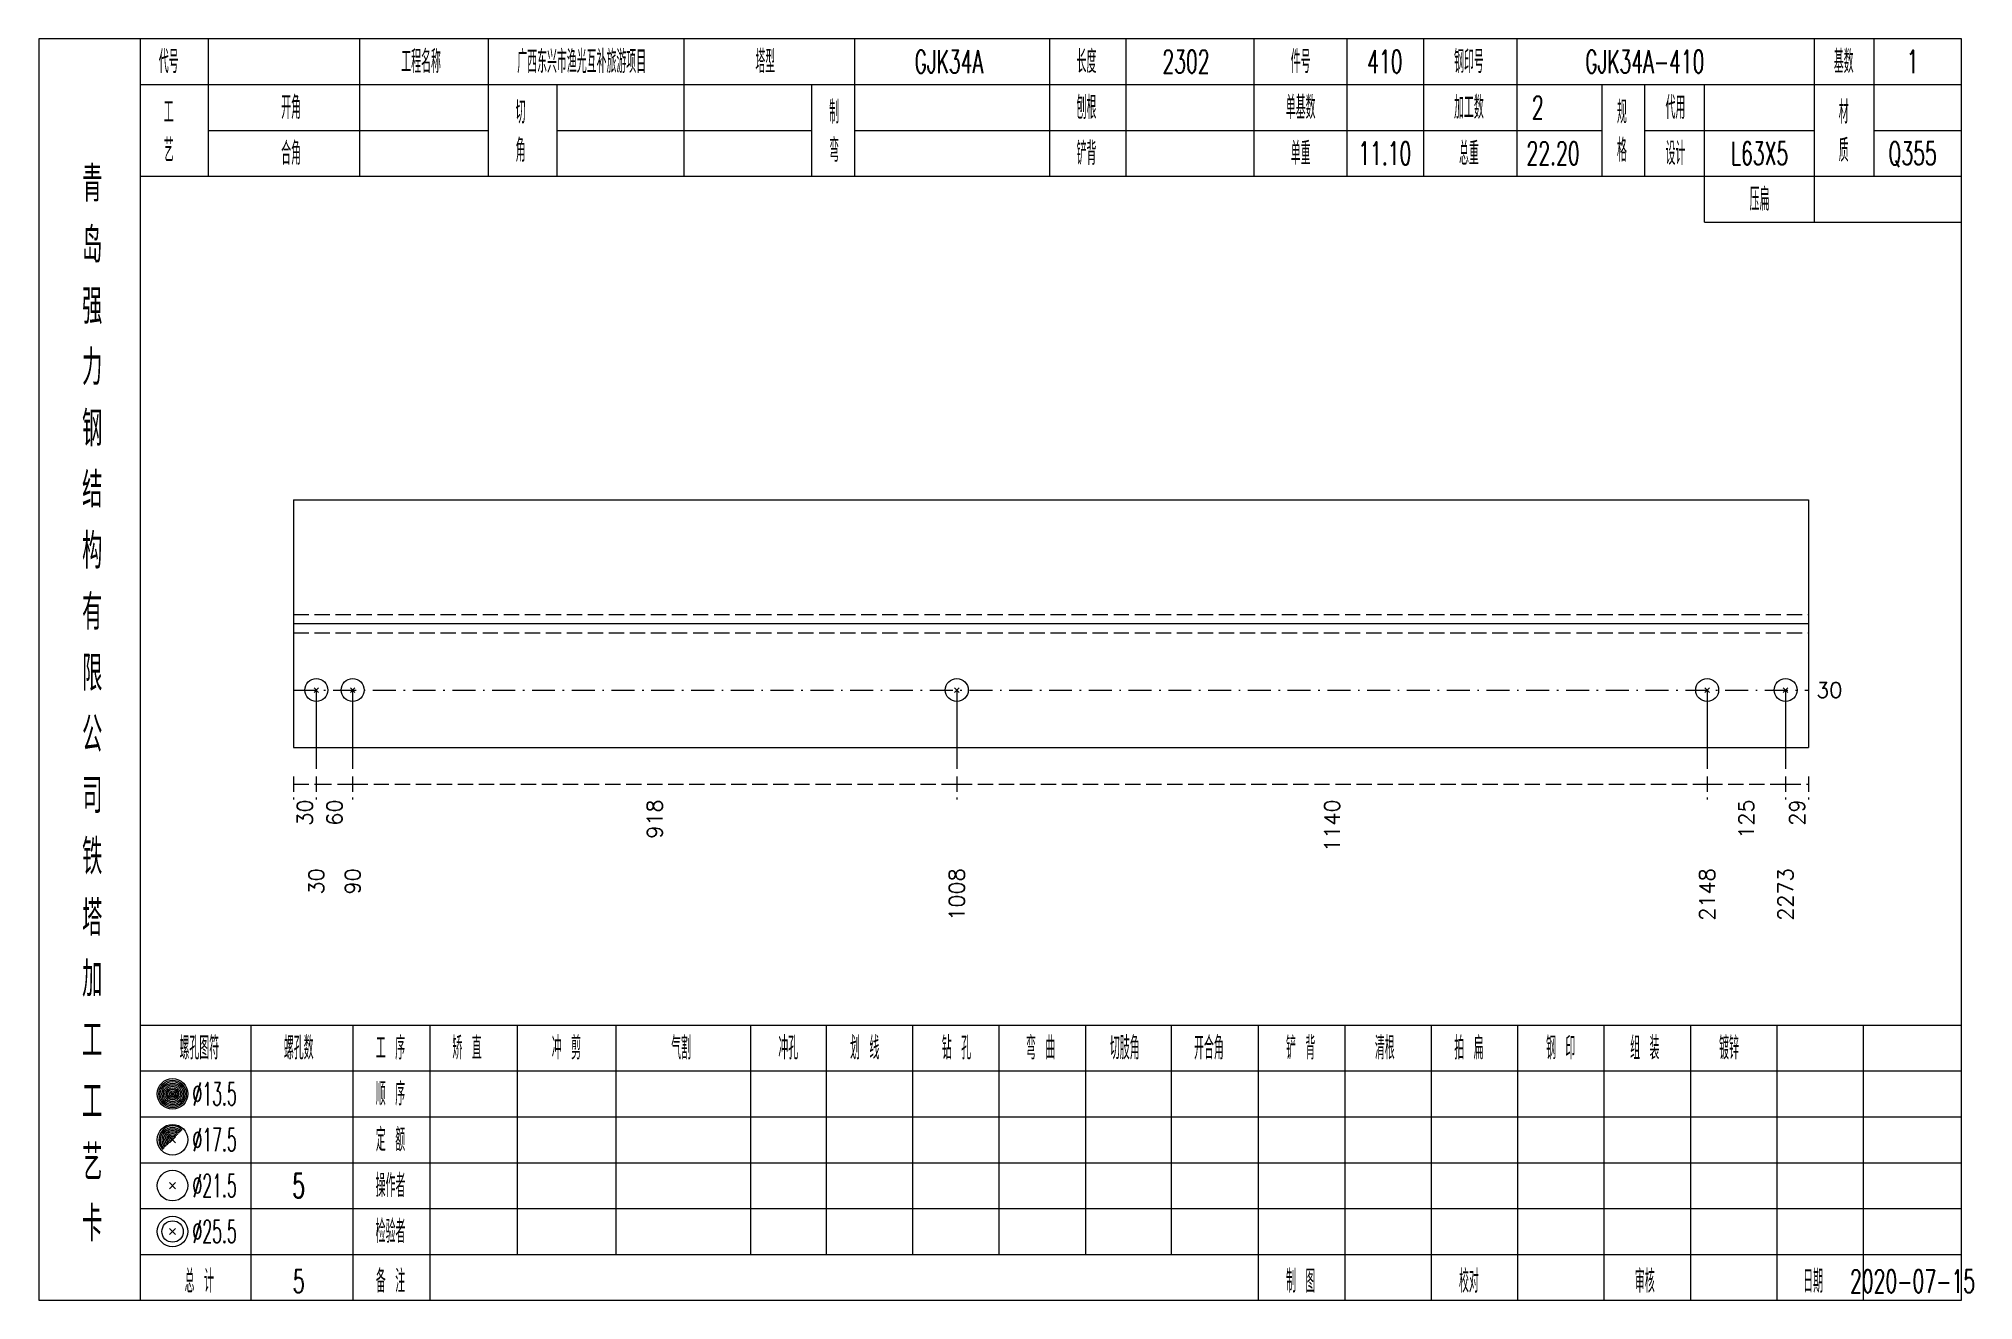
# Model space of a CAD drawing. Extents: x 0 to 2606, y -377 to 6479.
# Drawn here: x 1568.4 to 1821.3, y 5075 to 5240 of the extents above; entities that cross this region are included whole.
import ezdxf
from ezdxf.enums import TextEntityAlignment as Align

# ---------------------------------------------------------------- set-up
doc = ezdxf.new("R2010")
doc.units = 0
doc.header["$MEASUREMENT"] = 0
doc.linetypes.add('一点画线', pattern=[5.2, 3, -1, 0.2, -1])
doc.linetypes.add('虚线', pattern=[2.75, 2, -0.75])
doc.layers.get('0').update_dxf_attribs({"linetype": 'CONTINUOUS', "lineweight": 25})
doc.layers.add('1', color=7, linetype='CONTINUOUS', lineweight=25)
doc.layers.add('4', color=7, linetype='CONTINUOUS', lineweight=25)
doc.styles.get("Standard").update_dxf_attribs({"font": 'simplex.shx', "width": 0.7, "height": 3, "bigfont": 'gbhzfs.shx'})

msp = doc.modelspace()

# ---------------------------------------------------------------- texts
at = {"color": 7, "linetype": 'Continuous', "lineweight": 13}
msp.add_text('30', height=2, dxfattribs=at).set_placement((1800.8, 5154.81), align=Align.MIDDLE_LEFT)
at = {"color": 8, "linetype": 'Continuous', "lineweight": 9}
for s, p in [('30', (1603.2, 5140.5)), ('60', (1607.07, 5140.5)), ('918', (1648.94, 5140.5)), ('1140', (1737.5, 5140.5)), ('125', (1791.67, 5140.5)), ('29', (1798.3, 5140.5))]:
    msp.add_text(s, height=2, rotation=90, dxfattribs=at).set_placement(p, align=Align.MIDDLE_RIGHT)
at = {"layer": '1', "color": 7, "linetype": 'Continuous', "lineweight": 13}
for s, p in [('30', (1604.7, 5131.5)), ('90', (1609.45, 5131.5)), ('1008', (1688.44, 5131.5)), ('2148', (1786.55, 5131.5)), ('2273', (1796.8, 5131.5))]:
    msp.add_text(s, height=2, rotation=90, dxfattribs=at).set_placement(p, align=Align.MIDDLE_RIGHT)
at = {"layer": '4', "color": 1, "linetype": 'Continuous', "lineweight": 13}
for s, height, width, p in [('代号', 3, 0.6, (1585.4, 5237)), ('工程名称', 3, 0.6, (1618.4, 5237)), ('广西东兴市渔光互补旅游项目', 3, 0.6, (1639.4, 5237)), ('塔型', 3, 0.6, (1663.4, 5237)), ('长度', 3, 0.6, (1705.4, 5237)), ('件号', 3, 0.6, (1733.4, 5237)), ('钢印号', 3, 0.6, (1755.4, 5237)), ('基数', 3, 0.6, (1804.4, 5237)), ('GJK34A', 3, 0.6, (1687.4, 5237)), ('2302', 3, 0.6, (1718.4, 5237)), ('410', 3, 0.6, (1744.4, 5237)), ('GJK34A-410', 3, 0.6, (1778.4, 5237)), ('1', 3, 0.6, (1813.4, 5237)), ('工', 3, 0.6, (1585.4, 5230.4)), ('开角', 3, 0.6, (1601.4, 5231)), ('切', 3, 0.6, (1631.4, 5230.4)), ('制', 3, 0.6, (1672.4, 5230.4)), ('刨根', 3, 0.6, (1705.4, 5231)), ('单基数', 3, 0.6, (1733.4, 5231)), ('加工数', 3, 0.6, (1755.4, 5231)), ('2', 3, 0.6, (1764.4, 5231)), ('规', 3, 0.6, (1775.4, 5230.4)), ('代用', 3, 0.6, (1782.4, 5231)), ('材', 3, 0.6, (1804.4, 5230.4)), ('艺', 3, 0.6, (1585.4, 5225.4)), ('合角', 3, 0.6, (1601.4, 5225)), ('角', 3, 0.6, (1631.4, 5225.4)), ('弯', 3, 0.6, (1672.4, 5225.4)), ('铲背', 3, 0.6, (1705.4, 5225)), ('单重', 3, 0.6, (1733.4, 5225)), ('11.10', 3, 0.6, (1744.4, 5225)), ('总重', 3, 0.6, (1755.4, 5225)), ('22.20', 3, 0.6, (1766.4, 5225)), ('格', 3, 0.6, (1775.4, 5225.4)), ('设计', 3, 0.6, (1782.4, 5225)), ('L63X5', 3, 0.6, (1793.4, 5225)), ('质', 3, 0.6, (1804.4, 5225.4)), ('Q355', 3, 0.6, (1813.4, 5225)), ('青', 4.6, 0.8, (1575.4, 5221)), ('压扁', 3, 0.6, (1793.4, 5219)), ('岛', 4.6, 0.8, (1575.4, 5213)), ('强', 4.6, 0.8, (1575.4, 5205)), ('力', 4.6, 0.8, (1575.4, 5197)), ('钢', 4.6, 0.8, (1575.4, 5189)), ('结', 4.6, 0.8, (1575.4, 5181)), ('构', 4.6, 0.8, (1575.4, 5173)), ('有', 4.6, 0.8, (1575.4, 5165)), ('限', 4.6, 0.8, (1575.4, 5157)), ('公', 4.6, 0.8, (1575.4, 5149)), ('司', 4.6, 0.8, (1575.4, 5141)), ('铁', 4.6, 0.8, (1575.4, 5133)), ('塔', 4.6, 0.8, (1575.4, 5125)), ('加', 4.6, 0.8, (1575.4, 5117)), ('工', 4.6, 0.8, (1575.4, 5109)), ('螺孔图符', 3, 0.6, (1589.4, 5108)), ('螺孔数', 3, 0.6, (1602.4, 5108)), ('工 序', 3, 0.6, (1614.4, 5108)), ('矫 直', 3, 0.6, (1624.4, 5108)), ('冲 剪', 3, 0.6, (1637.4, 5108)), ('气割', 3, 0.6, (1652.4, 5108)), ('冲孔', 3, 0.6, (1666.4, 5108)), ('划 线', 3, 0.6, (1676.4, 5108)), ('钻 孔', 3, 0.6, (1688.4, 5108)), ('弯 曲', 3, 0.6, (1699.4, 5108)), ('切肢角', 3, 0.6, (1710.4, 5108)), ('开合角', 3, 0.6, (1721.4, 5108)), ('铲 背', 3, 0.6, (1733.4, 5108)), ('清根', 3, 0.6, (1744.4, 5108)), ('拍 扁', 3, 0.6, (1755.4, 5108)), ('钢 印', 3, 0.6, (1767.4, 5108)), ('组 装', 3, 0.6, (1778.4, 5108)), ('镀锌', 3, 0.6, (1789.4, 5108)), ('工', 4.6, 0.8, (1575.4, 5101)), ('%%C13.5', 3, 0.5, (1591.4, 5102)), ('顺 序', 3, 0.6, (1614.4, 5102)), ('%%C17.5', 3, 0.5, (1591.4, 5096)), ('定 额', 3, 0.6, (1614.4, 5096)), ('艺', 4.6, 0.8, (1575.4, 5093)), ('操作者', 3, 0.6, (1614.4, 5090)), ('%%C21.5', 3, 0.5, (1591.4, 5090)), ('5', 3.2, 0.6, (1602.4, 5090)), ('卡', 4.6, 0.8, (1575.4, 5085)), ('%%C25.5', 3, 0.5, (1591.4, 5084)), ('检验者', 3, 0.6, (1614.4, 5084)), ('总 计', 3, 0.6, (1589.4, 5077.5)), ('备 注', 3, 0.6, (1614.4, 5077.5)), ('制 图', 3, 0.6, (1733.4, 5077.5)), ('校对', 3, 0.6, (1755.4, 5077.5)), ('审核', 3, 0.6, (1778.4, 5077.5)), ('日期', 3, 0.6, (1800.4, 5077.5)), ('5', 3, 0.6, (1602.4, 5077.5)), ('2020-07-15', 3, 0.6, (1813.4, 5077.5))]:
    msp.add_text(s, height=height, dxfattribs=dict(at, width=width)).set_placement(p, align=Align.MIDDLE_CENTER)

# ---------------------------------------------------------------- linework, layer by layer
at = {"color": 7, "linetype": 'Continuous', "lineweight": 18}
for p, q in [((1601.7, 5179.69), (1601.7, 5147.31)), ((1601.7, 5179.69), (1799.8, 5179.69)), ((1799.8, 5179.69), (1799.8, 5147.31)), ((1601.7, 5163.5), (1799.8, 5163.5))]:
    msp.add_line(p, q, dxfattribs=at)
at = {"color": 1, "linetype": '虚线', "lineweight": 18}
for p, q in [((1601.7, 5164.69), (1799.8, 5164.69)), ((1601.7, 5162.31), (1799.8, 5162.31))]:
    msp.add_line(p, q, dxfattribs=at)
at = {"color": 3, "linetype": '一点画线', "lineweight": 13}
msp.add_line((1601.7, 5154.81), (1799.8, 5154.81), dxfattribs=at)
at = {"color": 7, "linetype": 'Continuous', "lineweight": 13}
for p, q in [((1604.7, 5154.81), (1604.7, 5144.5)), ((1609.45, 5154.81), (1609.45, 5144.5)), ((1688.44, 5154.81), (1688.44, 5144.5)), ((1786.55, 5154.81), (1786.55, 5144.5)), ((1796.8, 5154.81), (1796.8, 5144.5))]:
    msp.add_line(p, q, dxfattribs=at)
at = {"color": 8, "linetype": '虚线', "lineweight": 9}
for p, q in [((1601.7, 5143.5), (1601.7, 5140.5)), ((1601.7, 5142.5), (1604.7, 5142.5)), ((1604.7, 5143.5), (1604.7, 5140.5)), ((1604.7, 5143.5), (1604.7, 5140.5)), ((1604.7, 5142.5), (1609.45, 5142.5)), ((1609.45, 5143.5), (1609.45, 5140.5)), ((1609.45, 5143.5), (1609.45, 5140.5)), ((1609.45, 5142.5), (1688.44, 5142.5)), ((1688.44, 5143.5), (1688.44, 5140.5)), ((1688.44, 5143.5), (1688.44, 5140.5)), ((1688.44, 5142.5), (1786.55, 5142.5)), ((1786.55, 5143.5), (1786.55, 5140.5)), ((1786.55, 5143.5), (1786.55, 5140.5)), ((1786.55, 5142.5), (1796.8, 5142.5)), ((1796.8, 5143.5), (1796.8, 5140.5)), ((1796.8, 5143.5), (1796.8, 5140.5)), ((1796.8, 5142.5), (1799.8, 5142.5)), ((1799.8, 5143.5), (1799.8, 5140.5))]:
    msp.add_line(p, q, dxfattribs=at)
at = {"layer": '1', "color": 7, "linetype": 'Continuous', "lineweight": 13}
for p, q in [((1604.4, 5154.51), (1605, 5155.11)), ((1605, 5154.51), (1604.4, 5155.11)), ((1609.15, 5154.51), (1609.75, 5155.11)), ((1609.75, 5154.51), (1609.15, 5155.11)), ((1688.14, 5154.51), (1688.74, 5155.11)), ((1688.74, 5154.51), (1688.14, 5155.11)), ((1786.25, 5154.51), (1786.85, 5155.11)), ((1786.85, 5154.51), (1786.25, 5155.11)), ((1796.5, 5154.51), (1797.1, 5155.11)), ((1797.1, 5154.51), (1796.5, 5155.11))]:
    msp.add_line(p, q, dxfattribs=at)
at = {"layer": '1', "color": 7, "linetype": 'Continuous', "lineweight": 18}
msp.add_line((1601.7, 5147.31), (1799.8, 5147.31), dxfattribs=at)
at = {"layer": '1', "color": 7, "linetype": 'Continuous', "lineweight": 13}
for centre in [(1604.7, 5154.81), (1609.45, 5154.81), (1688.44, 5154.81), (1786.55, 5154.81), (1796.8, 5154.81)]:
    msp.add_circle(centre, 1.5, dxfattribs=at)
at = {"layer": '4', "color": 1, "linetype": 'Continuous', "lineweight": 18}
for p, q in [((1581.7, 5075), (1581.7, 5240)), ((1590.6, 5222), (1590.6, 5240)), ((1610.4, 5222), (1610.4, 5240)), ((1627.2, 5222), (1627.2, 5240)), ((1652.8, 5222), (1652.8, 5240)), ((1675.1, 5222), (1675.1, 5240)), ((1700.6, 5222), (1700.6, 5240)), ((1710.6, 5222), (1710.6, 5240)), ((1727.3, 5222), (1727.3, 5240)), ((1739.5, 5222), (1739.5, 5240)), ((1749.5, 5222), (1749.5, 5240)), ((1761.7, 5222), (1761.7, 5240)), ((1800.6, 5216), (1800.6, 5240)), ((1808.4, 5222), (1808.4, 5240)), ((1581.7, 5234), (1819.8, 5234)), ((1636.2, 5222), (1636.2, 5234)), ((1669.5, 5222), (1669.5, 5234)), ((1772.8, 5222), (1772.8, 5234)), ((1778.4, 5222), (1778.4, 5234)), ((1786.2, 5216), (1786.2, 5234)), ((1590.6, 5228), (1627.2, 5228)), ((1636.2, 5228), (1669.5, 5228)), ((1675.1, 5228), (1772.8, 5228)), ((1778.4, 5228), (1800.6, 5228)), ((1808.4, 5228), (1819.8, 5228)), ((1581.7, 5222), (1819.8, 5222)), ((1786.2, 5216), (1819.8, 5216)), ((1581.7, 5111), (1819.8, 5111)), ((1596.2, 5075), (1596.2, 5111)), ((1609.5, 5075), (1609.5, 5111)), ((1619.6, 5075), (1619.6, 5111)), ((1631, 5081), (1631, 5111)), ((1643.9, 5081), (1643.9, 5111)), ((1661.5, 5081), (1661.5, 5111)), ((1671.4, 5081), (1671.4, 5111)), ((1682.7, 5081), (1682.7, 5111)), ((1694, 5081), (1694, 5111)), ((1705.3, 5081), (1705.3, 5111)), ((1716.5, 5081), (1716.5, 5111)), ((1727.9, 5081), (1727.9, 5111)), ((1739.2, 5081), (1739.2, 5111)), ((1750.5, 5081), (1750.5, 5111)), ((1761.8, 5081), (1761.8, 5111)), ((1773.1, 5081), (1773.1, 5111)), ((1784.4, 5081), (1784.4, 5111)), ((1795.7, 5081), (1795.7, 5111)), ((1807, 5081), (1807, 5111)), ((1581.7, 5105), (1819.8, 5105)), ((1581.7, 5099), (1819.8, 5099)), ((1581.7, 5093), (1819.8, 5093)), ((1581.7, 5087), (1819.8, 5087)), ((1581.7, 5081), (1819.8, 5081)), ((1727.9, 5075), (1727.9, 5081)), ((1739.2, 5075), (1739.2, 5081)), ((1750.5, 5075), (1750.5, 5081)), ((1761.8, 5075), (1761.8, 5081)), ((1773.1, 5075), (1773.1, 5081)), ((1784.4, 5075), (1784.4, 5081)), ((1795.7, 5075), (1795.7, 5081)), ((1807, 5075), (1807, 5081))]:
    msp.add_line(p, q, dxfattribs=at)
at = {"layer": '4', "color": 7, "linetype": 'Continuous', "lineweight": 13}
for p, q in [((1585.7, 5101.8), (1586.1, 5102.2)), ((1586.1, 5101.8), (1585.7, 5102.2)), ((1585.5, 5089.6), (1586.3, 5090.4)), ((1586.3, 5089.6), (1585.5, 5090.4)), ((1585.5, 5083.6), (1586.3, 5084.4)), ((1586.3, 5083.6), (1585.5, 5084.4))]:
    msp.add_line(p, q, dxfattribs=at)
at = {"layer": '4', "color": 7, "linetype": 'Continuous', "lineweight": 0}
for p, q in [((1585.5, 5095.6), (1586.3, 5096.4)), ((1585.5, 5096.4), (1586.3, 5095.6))]:
    msp.add_line(p, q, dxfattribs=at)
at = {"layer": '4', "color": 1, "linetype": 'Continuous', "lineweight": 18}
msp.add_lwpolyline([(1568.4, 5240), (1568.4, 5075), (1819.8, 5075), (1819.8, 5240)], close=True, dxfattribs=at)
at = {"layer": '4', "color": 7, "linetype": 'Continuous', "lineweight": 13}
for centre, radius in [((1585.9, 5102), 2), ((1585.9, 5102), 1.8), ((1585.9, 5102), 1.6), ((1585.9, 5102), 1.4), ((1585.9, 5102), 1.2), ((1585.9, 5102), 1), ((1585.9, 5102), 0.8), ((1585.9, 5102), 0.6), ((1585.9, 5102), 0.4), ((1585.9, 5102), 0.2), ((1585.9, 5096), 2), ((1585.9, 5090), 2), ((1585.9, 5084), 2), ((1585.9, 5084), 1.4)]:
    msp.add_circle(centre, radius, dxfattribs=at)
for radius in [1.8, 1.6, 1.4, 1.2, 1, 0.8, 0.6, 0.4, 0.2]:
    msp.add_arc((1585.9, 5096), radius, 45, 225, dxfattribs=at)

msp.set_redraw_order([(e.dxf.handle, doc.entitydb.next_handle()) for e in msp.query("TEXT MTEXT ATTDEF DIMENSION ARC_DIMENSION")])  # texts and dimensions are drawn at this point

doc.saveas('drawing.dxf')
